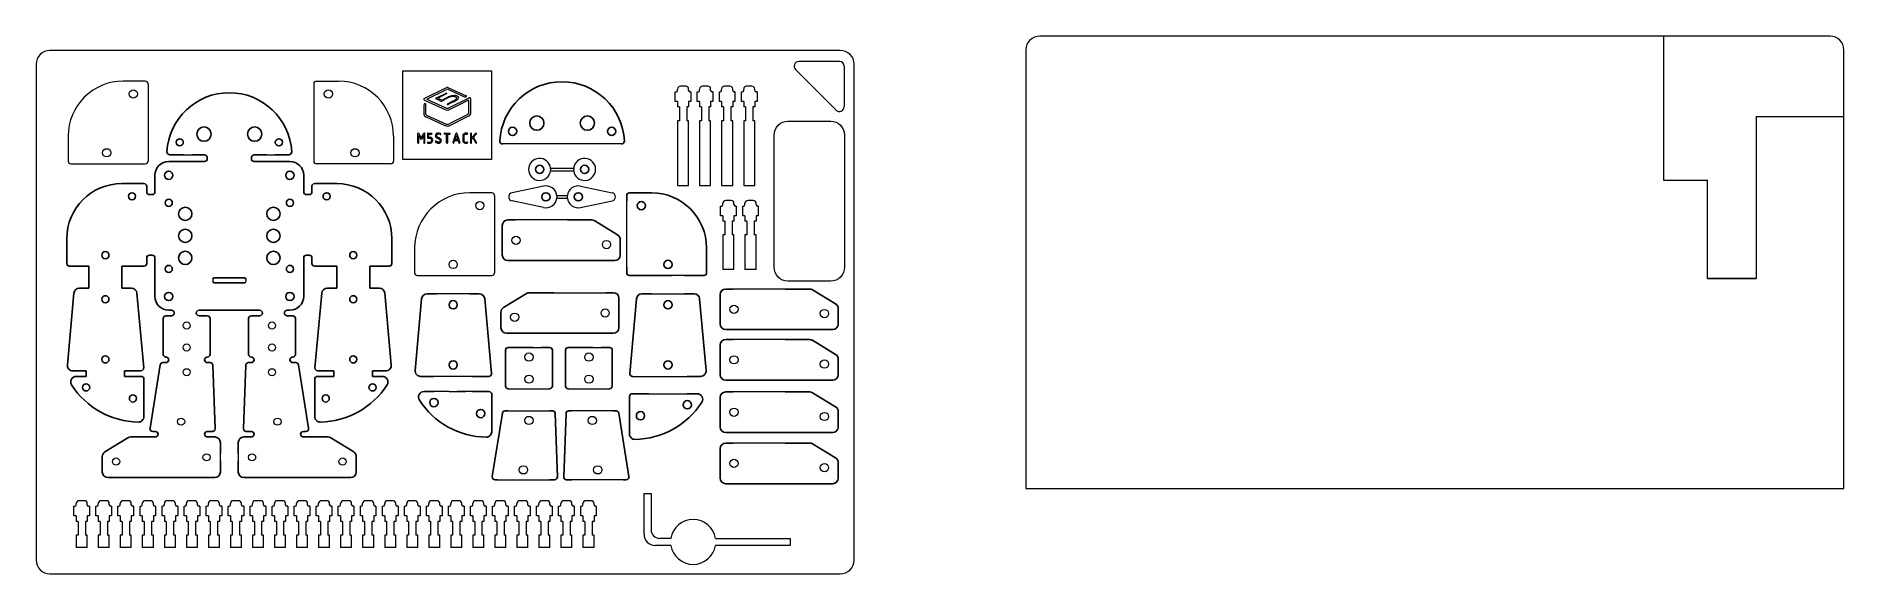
# Model space of a CAD drawing. Header units: millimetres. Extents: x 317 to 974, y 200 to 395.
import ezdxf

# ---------------------------------------------------------------- set-up
doc = ezdxf.new("R2010")
doc.units = ezdxf.units.MM
doc.header["$LTSCALE"] = 2
doc.layers.get('0').update_dxf_attribs({"lineweight": 18})
doc.layers.add('修订', color=1, linetype='Continuous', lineweight=18)
doc.layers.add('尺寸线层', color=3, linetype='Continuous', lineweight=18)
picture_1 = doc.add_image_def('image1.png', size_in_pixel=(3200, 3200))

msp = doc.modelspace()

# ---------------------------------------------------------------- linework, layer by layer
for p, q in [((908.3, 395.25), (908.3, 380.56)), ((593.16, 383.14), (607.9, 368.4)), ((609.1, 386.04), (594.37, 386.04)), ((610.81, 384.34), (610.81, 369.6)), ((357.09, 378.91), (349.09, 378.91)), ((358.09, 377.91), (358.09, 349.91)), ((418.25, 377.91), (418.25, 349.91)), ((419.25, 378.91), (427.25, 378.91)), ((549.52, 375.06), (549.86, 375.06)), ((549.52, 371.56), (549.52, 375.06)), ((550.36, 375.56), (550.36, 376.06)), ((553.36, 377.06), (551.36, 377.06)), ((554.36, 375.56), (554.36, 376.06)), ((555.2, 375.06), (554.86, 375.06)), ((555.2, 375.06), (555.2, 371.56)), ((557.52, 375.06), (557.86, 375.06)), ((557.52, 371.56), (557.52, 375.06)), ((558.36, 375.56), (558.36, 376.06)), ((561.36, 377.06), (559.36, 377.06)), ((562.36, 375.56), (562.36, 376.06)), ((563.2, 375.06), (562.86, 375.06)), ((563.2, 375.06), (563.2, 371.56)), ((565.52, 375.06), (565.86, 375.06)), ((565.52, 371.56), (565.52, 375.06)), ((566.36, 375.56), (566.36, 376.06)), ((569.36, 377.06), (567.36, 377.06)), ((570.36, 375.56), (570.36, 376.06)), ((571.2, 375.06), (570.86, 375.06)), ((571.2, 375.06), (571.2, 371.56)), ((573.52, 375.06), (573.86, 375.06)), ((573.52, 371.56), (573.52, 375.06)), ((574.36, 375.56), (574.36, 376.06)), ((577.36, 377.06), (575.36, 377.06)), ((578.36, 375.56), (578.36, 376.06)), ((579.2, 375.06), (578.86, 375.06)), ((579.2, 375.06), (579.2, 371.56)), ((908.3, 380.56), (908.3, 342.95)), ((550.36, 371.56), (549.52, 371.56)), ((550.36, 371.56), (550.36, 369.56)), ((551.04, 369.56), (550.36, 369.56)), ((551.04, 369.56), (551.04, 364.56)), ((554.36, 369.56), (553.68, 369.56)), ((553.68, 369.56), (553.68, 364.56)), ((555.2, 371.56), (554.36, 371.56)), ((554.36, 371.56), (554.36, 369.56)), ((558.36, 371.56), (557.52, 371.56)), ((558.36, 371.56), (558.36, 369.56)), ((559.04, 369.56), (558.36, 369.56)), ((559.04, 369.56), (559.04, 364.56)), ((562.36, 369.56), (561.68, 369.56)), ((561.68, 369.56), (561.68, 364.56)), ((563.2, 371.56), (562.36, 371.56)), ((562.36, 371.56), (562.36, 369.56)), ((566.36, 371.56), (565.52, 371.56)), ((566.36, 371.56), (566.36, 369.56)), ((567.04, 369.56), (566.36, 369.56)), ((567.04, 369.56), (567.04, 364.56)), ((570.36, 369.56), (569.68, 369.56)), ((569.68, 369.56), (569.68, 364.56)), ((571.2, 371.56), (570.36, 371.56)), ((570.36, 371.56), (570.36, 369.56)), ((574.36, 371.56), (573.52, 371.56)), ((574.36, 371.56), (574.36, 369.56)), ((575.04, 369.56), (574.36, 369.56)), ((575.04, 369.56), (575.04, 364.56)), ((578.36, 369.56), (577.68, 369.56)), ((577.68, 369.56), (577.68, 364.56)), ((579.2, 371.56), (578.36, 371.56)), ((578.36, 371.56), (578.36, 369.56)), ((551.04, 364.56), (550.36, 364.56)), ((550.36, 364.56), (550.36, 341.06)), ((554.36, 364.56), (553.68, 364.56)), ((554.36, 341.06), (554.36, 364.56)), ((559.04, 364.56), (558.36, 364.56)), ((558.36, 364.56), (558.36, 341.06)), ((562.36, 364.56), (561.68, 364.56)), ((562.36, 341.06), (562.36, 364.56)), ((567.04, 364.56), (566.36, 364.56)), ((566.36, 364.56), (566.36, 341.06)), ((570.36, 364.56), (569.68, 364.56)), ((570.36, 341.06), (570.36, 364.56)), ((575.04, 364.56), (574.36, 364.56)), ((574.36, 364.56), (574.36, 341.06)), ((578.36, 364.56), (577.68, 364.56)), ((578.36, 341.06), (578.36, 364.56)), ((942, 366.1), (973.8, 366.1)), ((942, 366.1), (942, 307.31)), ((329.09, 358.91), (329.09, 349.91)), ((447.25, 358.91), (447.25, 349.91)), ((529.99, 356.13), (486.86, 356.13)), ((330.09, 348.91), (341.59, 348.91)), ((341.59, 348.91), (357.09, 348.91)), ((371.03, 352.15), (374.03, 352.15)), ((401.17, 352.15), (404.17, 352.15)), ((434.75, 348.91), (419.25, 348.91)), ((446.25, 348.91), (434.75, 348.91)), ((504.23, 347.39), (512.62, 347.39)), ((504.23, 346.39), (512.62, 346.39)), ((908.3, 342.95), (924.3, 342.95)), ((924.3, 307.31), (924.3, 342.95)), ((482.88, 338.38), (474.88, 338.38)), ((483.88, 337.38), (483.88, 309.38)), ((501.72, 340.84), (490.24, 338.4)), ((501.72, 333.02), (490.24, 335.46)), ((506.52, 337.43), (510.33, 337.43)), ((506.52, 336.43), (510.33, 336.43)), ((515.13, 340.84), (526.61, 338.4)), ((515.13, 333.02), (526.61, 335.46)), ((531.88, 311.38), (531.88, 335.38)), ((550.36, 341.06), (554.36, 341.06)), ((558.36, 341.06), (562.36, 341.06)), ((566.36, 341.06), (570.36, 341.06)), ((569.83, 335.59), (567.83, 335.59)), ((574.36, 341.06), (578.36, 341.06)), ((577.83, 335.59), (575.83, 335.59)), ((510.33, 328.52), (491.44, 328.52)), ((565.99, 333.59), (566.33, 333.59)), ((565.99, 330.09), (565.99, 333.59)), ((566.83, 330.09), (565.99, 330.09)), ((566.83, 334.09), (566.83, 334.59)), ((566.83, 330.09), (566.83, 328.09)), ((570.83, 334.09), (570.83, 334.59)), ((571.67, 330.09), (570.83, 330.09)), ((570.83, 330.09), (570.83, 328.09)), ((571.67, 333.59), (571.33, 333.59)), ((571.67, 333.59), (571.67, 330.09)), ((573.99, 333.59), (574.33, 333.59)), ((573.99, 330.09), (573.99, 333.59)), ((574.83, 330.09), (573.99, 330.09)), ((574.83, 334.09), (574.83, 334.59)), ((574.83, 330.09), (574.83, 328.09)), ((578.83, 334.09), (578.83, 334.59)), ((579.67, 330.09), (578.83, 330.09)), ((578.83, 330.09), (578.83, 328.09)), ((579.67, 333.59), (579.33, 333.59)), ((579.67, 333.59), (579.67, 330.09)), ((567.51, 328.09), (566.83, 328.09)), ((567.51, 323.09), (566.83, 323.09)), ((566.83, 323.09), (566.83, 310.59)), ((567.51, 328.09), (567.51, 323.09)), ((570.83, 328.09), (570.15, 328.09)), ((570.15, 328.09), (570.15, 323.09)), ((570.83, 323.09), (570.15, 323.09)), ((570.83, 310.59), (570.83, 323.09)), ((575.51, 328.09), (574.83, 328.09)), ((575.51, 323.09), (574.83, 323.09)), ((574.83, 323.09), (574.83, 310.59)), ((575.51, 328.09), (575.51, 323.09)), ((578.83, 328.09), (578.15, 328.09)), ((578.15, 328.09), (578.15, 323.09)), ((578.83, 323.09), (578.15, 323.09)), ((578.83, 310.59), (578.83, 323.09)), ((454.88, 318.38), (454.88, 309.38)), ((570.83, 310.59), (566.83, 310.59)), ((578.83, 310.59), (574.83, 310.59)), ((381.6, 307.05), (381.6, 306.25)), ((393.6, 307.05), (393.6, 306.25)), ((455.88, 308.38), (470.38, 308.38)), ((470.38, 308.38), (482.88, 308.38)), ((505.44, 302.13), (524.33, 302.13)), ((552.88, 308.38), (548.38, 308.38)), ((589.47, 303.47), (570.57, 303.47)), ((924.3, 307.31), (942, 307.31)), ((942, 307.31), (924.3, 307.31)), ((474.88, 301.75), (462.88, 301.75)), ((540.88, 301.75), (552.88, 301.75)), ((497.88, 282.25), (500.88, 282.25)), ((519.65, 282.25), (522.65, 282.25)), ((589.47, 285.13), (570.57, 285.13)), ((470.38, 271.75), (461.88, 271.75)), ((475.88, 271.75), (470.38, 271.75)), ((533.98, 271.75), (553.88, 271.75)), ((467.38, 266.25), (461.88, 266.25)), ((467.38, 266.25), (473.38, 266.25)), ((475.88, 266.25), (470.38, 266.25)), ((488.88, 267.25), (503.88, 267.25)), ((510.65, 267.25), (525.65, 267.25)), ((539.88, 265.45), (553.88, 265.45)), ((589.47, 266.11), (570.57, 266.11)), ((488.88, 259.25), (503.88, 259.25)), ((526.88, 259.25), (511.88, 259.25)), ((384.34, 240.68), (384.34, 243.68)), ((390.86, 243.68), (390.86, 240.68)), ((589.47, 247.54), (570.57, 247.54)), ((484.99, 234.25), (495.88, 234.25)), ((495.88, 234.25), (503.88, 234.25)), ((522.88, 234.25), (511.88, 234.25)), ((530.77, 234.25), (522.88, 234.25)), ((331.17, 224.63), (331.51, 224.63)), ((331.17, 221.13), (331.17, 224.63)), ((332.01, 225.13), (332.01, 225.63)), ((335.01, 226.63), (333.01, 226.63)), ((336.01, 225.13), (336.01, 225.63)), ((336.85, 224.63), (336.51, 224.63)), ((336.85, 224.63), (336.85, 221.13)), ((339.17, 224.63), (339.51, 224.63)), ((339.17, 221.13), (339.17, 224.63)), ((340.01, 225.13), (340.01, 225.63)), ((343.01, 226.63), (341.01, 226.63)), ((344.01, 225.13), (344.01, 225.63)), ((344.85, 224.63), (344.51, 224.63)), ((344.85, 224.63), (344.85, 221.13)), ((347.17, 224.63), (347.51, 224.63)), ((347.17, 221.13), (347.17, 224.63)), ((348.01, 225.13), (348.01, 225.63)), ((351.01, 226.63), (349.01, 226.63)), ((352.01, 225.13), (352.01, 225.63)), ((352.85, 224.63), (352.51, 224.63)), ((352.85, 224.63), (352.85, 221.13)), ((355.17, 224.63), (355.51, 224.63)), ((355.17, 221.13), (355.17, 224.63)), ((356.01, 225.13), (356.01, 225.63)), ((359.01, 226.63), (357.01, 226.63)), ((360.01, 225.13), (360.01, 225.63)), ((360.85, 224.63), (360.51, 224.63)), ((360.85, 224.63), (360.85, 221.13)), ((363.17, 224.63), (363.51, 224.63)), ((363.17, 221.13), (363.17, 224.63)), ((364.01, 225.13), (364.01, 225.63)), ((367.01, 226.63), (365.01, 226.63)), ((368.01, 225.13), (368.01, 225.63)), ((368.85, 224.63), (368.51, 224.63)), ((368.85, 224.63), (368.85, 221.13)), ((371.17, 224.63), (371.51, 224.63)), ((371.17, 221.13), (371.17, 224.63)), ((372.01, 225.13), (372.01, 225.63)), ((375.01, 226.63), (373.01, 226.63)), ((376.01, 225.13), (376.01, 225.63)), ((376.85, 224.63), (376.51, 224.63)), ((376.85, 224.63), (376.85, 221.13)), ((379.17, 224.63), (379.51, 224.63)), ((379.17, 221.13), (379.17, 224.63)), ((380.01, 225.13), (380.01, 225.63)), ((383.01, 226.63), (381.01, 226.63)), ((384.01, 225.13), (384.01, 225.63)), ((384.85, 224.63), (384.51, 224.63)), ((384.85, 224.63), (384.85, 221.13)), ((387.17, 224.63), (387.51, 224.63)), ((387.17, 221.13), (387.17, 224.63)), ((388.01, 225.13), (388.01, 225.63)), ((391.01, 226.63), (389.01, 226.63)), ((392.01, 225.13), (392.01, 225.63)), ((392.85, 224.63), (392.51, 224.63)), ((392.85, 224.63), (392.85, 221.13)), ((395.17, 224.63), (395.51, 224.63)), ((395.17, 221.13), (395.17, 224.63)), ((396.01, 225.13), (396.01, 225.63)), ((399.01, 226.63), (397.01, 226.63)), ((400.01, 225.13), (400.01, 225.63)), ((400.85, 224.63), (400.51, 224.63)), ((400.85, 224.63), (400.85, 221.13)), ((403.17, 224.63), (403.51, 224.63)), ((403.17, 221.13), (403.17, 224.63)), ((404.01, 225.13), (404.01, 225.63)), ((407.01, 226.63), (405.01, 226.63)), ((408.01, 225.13), (408.01, 225.63)), ((408.85, 224.63), (408.51, 224.63)), ((408.85, 224.63), (408.85, 221.13)), ((411.17, 224.63), (411.51, 224.63)), ((411.17, 221.13), (411.17, 224.63)), ((412.01, 225.13), (412.01, 225.63)), ((415.01, 226.63), (413.01, 226.63)), ((416.01, 225.13), (416.01, 225.63)), ((416.85, 224.63), (416.51, 224.63)), ((416.85, 224.63), (416.85, 221.13)), ((419.17, 224.63), (419.51, 224.63)), ((419.17, 221.13), (419.17, 224.63)), ((420.01, 225.13), (420.01, 225.63)), ((423.01, 226.63), (421.01, 226.63)), ((424.01, 225.13), (424.01, 225.63)), ((424.85, 224.63), (424.51, 224.63)), ((424.85, 224.63), (424.85, 221.13)), ((427.17, 224.63), (427.51, 224.63)), ((427.17, 221.13), (427.17, 224.63)), ((428.01, 225.13), (428.01, 225.63)), ((431.01, 226.63), (429.01, 226.63)), ((432.01, 225.13), (432.01, 225.63)), ((432.85, 224.63), (432.51, 224.63)), ((432.85, 224.63), (432.85, 221.13)), ((435.17, 224.63), (435.51, 224.63)), ((435.17, 221.13), (435.17, 224.63)), ((436.01, 225.13), (436.01, 225.63)), ((439.01, 226.63), (437.01, 226.63)), ((440.01, 225.13), (440.01, 225.63)), ((440.85, 224.63), (440.51, 224.63)), ((440.85, 224.63), (440.85, 221.13)), ((443.17, 224.63), (443.51, 224.63)), ((443.17, 221.13), (443.17, 224.63)), ((444.01, 225.13), (444.01, 225.63)), ((447.01, 226.63), (445.01, 226.63)), ((448.01, 225.13), (448.01, 225.63)), ((448.85, 224.63), (448.51, 224.63)), ((448.85, 224.63), (448.85, 221.13)), ((451.17, 224.63), (451.51, 224.63)), ((451.17, 221.13), (451.17, 224.63)), ((452.01, 225.13), (452.01, 225.63)), ((455.01, 226.63), (453.01, 226.63)), ((456.01, 225.13), (456.01, 225.63)), ((456.85, 224.63), (456.51, 224.63)), ((456.85, 224.63), (456.85, 221.13)), ((459.17, 224.63), (459.51, 224.63)), ((459.17, 221.13), (459.17, 224.63)), ((460.01, 225.13), (460.01, 225.63)), ((463.01, 226.63), (461.01, 226.63)), ((464.01, 225.13), (464.01, 225.63)), ((464.85, 224.63), (464.51, 224.63)), ((464.85, 224.63), (464.85, 221.13)), ((467.17, 224.63), (467.51, 224.63)), ((467.17, 221.13), (467.17, 224.63)), ((468.01, 225.13), (468.01, 225.63)), ((471.01, 226.63), (469.01, 226.63)), ((472.01, 225.13), (472.01, 225.63)), ((472.85, 224.63), (472.51, 224.63)), ((472.85, 224.63), (472.85, 221.13)), ((475.17, 224.63), (475.51, 224.63)), ((475.17, 221.13), (475.17, 224.63)), ((476.01, 225.13), (476.01, 225.63)), ((479.01, 226.63), (477.01, 226.63)), ((480.01, 225.13), (480.01, 225.63)), ((480.85, 224.63), (480.51, 224.63)), ((480.85, 224.63), (480.85, 221.13)), ((483.17, 224.63), (483.51, 224.63)), ((483.17, 221.13), (483.17, 224.63)), ((484.01, 225.13), (484.01, 225.63)), ((487.01, 226.63), (485.01, 226.63)), ((488.01, 225.13), (488.01, 225.63)), ((488.85, 224.63), (488.51, 224.63)), ((488.85, 224.63), (488.85, 221.13)), ((491.17, 224.63), (491.51, 224.63)), ((491.17, 221.13), (491.17, 224.63)), ((492.01, 225.13), (492.01, 225.63)), ((495.01, 226.63), (493.01, 226.63)), ((496.01, 225.13), (496.01, 225.63)), ((496.85, 224.63), (496.51, 224.63)), ((496.85, 224.63), (496.85, 221.13)), ((499.17, 224.63), (499.51, 224.63)), ((499.17, 221.13), (499.17, 224.63)), ((500.01, 225.13), (500.01, 225.63)), ((503.01, 226.63), (501.01, 226.63)), ((504.01, 225.13), (504.01, 225.63)), ((504.85, 224.63), (504.51, 224.63)), ((504.85, 224.63), (504.85, 221.13)), ((507.17, 224.63), (507.51, 224.63)), ((507.17, 221.13), (507.17, 224.63)), ((508.01, 225.13), (508.01, 225.63)), ((511.01, 226.63), (509.01, 226.63)), ((512.01, 225.13), (512.01, 225.63)), ((512.85, 224.63), (512.51, 224.63)), ((512.85, 224.63), (512.85, 221.13)), ((515.17, 224.63), (515.51, 224.63)), ((515.17, 221.13), (515.17, 224.63)), ((516.01, 225.13), (516.01, 225.63)), ((519.01, 226.63), (517.01, 226.63)), ((520.01, 225.13), (520.01, 225.63)), ((520.85, 224.63), (520.51, 224.63)), ((520.85, 224.63), (520.85, 221.13)), ((538.17, 214.48), (538.17, 229.27)), ((538.17, 229.27), (540.72, 229.27)), ((540.72, 229.27), (540.72, 216.01)), ((332.01, 221.13), (331.17, 221.13)), ((332.01, 221.13), (332.01, 219.13)), ((332.69, 219.13), (332.01, 219.13)), ((332.69, 219.13), (332.69, 214.13)), ((336.01, 219.13), (335.33, 219.13)), ((335.33, 219.13), (335.33, 214.13)), ((336.85, 221.13), (336.01, 221.13)), ((336.01, 221.13), (336.01, 219.13)), ((340.01, 221.13), (339.17, 221.13)), ((340.01, 221.13), (340.01, 219.13)), ((340.69, 219.13), (340.01, 219.13)), ((340.69, 219.13), (340.69, 214.13)), ((344.01, 219.13), (343.33, 219.13)), ((343.33, 219.13), (343.33, 214.13)), ((344.85, 221.13), (344.01, 221.13)), ((344.01, 221.13), (344.01, 219.13)), ((348.01, 221.13), (347.17, 221.13)), ((348.01, 221.13), (348.01, 219.13)), ((348.69, 219.13), (348.01, 219.13)), ((348.69, 219.13), (348.69, 214.13)), ((352.01, 219.13), (351.33, 219.13)), ((351.33, 219.13), (351.33, 214.13)), ((352.85, 221.13), (352.01, 221.13)), ((352.01, 221.13), (352.01, 219.13)), ((356.01, 221.13), (355.17, 221.13)), ((356.01, 221.13), (356.01, 219.13)), ((356.69, 219.13), (356.01, 219.13)), ((356.69, 219.13), (356.69, 214.13)), ((360.01, 219.13), (359.33, 219.13)), ((359.33, 219.13), (359.33, 214.13)), ((360.85, 221.13), (360.01, 221.13)), ((360.01, 221.13), (360.01, 219.13)), ((364.01, 221.13), (363.17, 221.13)), ((364.01, 221.13), (364.01, 219.13)), ((364.69, 219.13), (364.01, 219.13)), ((364.69, 219.13), (364.69, 214.13)), ((368.01, 219.13), (367.33, 219.13)), ((367.33, 219.13), (367.33, 214.13)), ((368.85, 221.13), (368.01, 221.13)), ((368.01, 221.13), (368.01, 219.13)), ((372.01, 221.13), (371.17, 221.13)), ((372.01, 221.13), (372.01, 219.13)), ((372.69, 219.13), (372.01, 219.13)), ((372.69, 219.13), (372.69, 214.13)), ((376.01, 219.13), (375.33, 219.13)), ((375.33, 219.13), (375.33, 214.13)), ((376.85, 221.13), (376.01, 221.13)), ((376.01, 221.13), (376.01, 219.13)), ((380.01, 221.13), (379.17, 221.13)), ((380.01, 221.13), (380.01, 219.13)), ((380.69, 219.13), (380.01, 219.13)), ((380.69, 219.13), (380.69, 214.13)), ((384.01, 219.13), (383.33, 219.13)), ((383.33, 219.13), (383.33, 214.13)), ((384.85, 221.13), (384.01, 221.13)), ((384.01, 221.13), (384.01, 219.13)), ((388.01, 221.13), (387.17, 221.13)), ((388.01, 221.13), (388.01, 219.13)), ((388.69, 219.13), (388.01, 219.13)), ((388.69, 219.13), (388.69, 214.13)), ((392.01, 219.13), (391.33, 219.13)), ((391.33, 219.13), (391.33, 214.13)), ((392.85, 221.13), (392.01, 221.13)), ((392.01, 221.13), (392.01, 219.13)), ((396.01, 221.13), (395.17, 221.13)), ((396.01, 221.13), (396.01, 219.13)), ((396.69, 219.13), (396.01, 219.13)), ((396.69, 219.13), (396.69, 214.13)), ((400.01, 219.13), (399.33, 219.13)), ((399.33, 219.13), (399.33, 214.13)), ((400.85, 221.13), (400.01, 221.13)), ((400.01, 221.13), (400.01, 219.13)), ((404.01, 221.13), (403.17, 221.13)), ((404.01, 221.13), (404.01, 219.13)), ((404.69, 219.13), (404.01, 219.13)), ((404.69, 219.13), (404.69, 214.13)), ((408.01, 219.13), (407.33, 219.13)), ((407.33, 219.13), (407.33, 214.13)), ((408.85, 221.13), (408.01, 221.13)), ((408.01, 221.13), (408.01, 219.13)), ((412.01, 221.13), (411.17, 221.13)), ((412.01, 221.13), (412.01, 219.13)), ((412.69, 219.13), (412.01, 219.13)), ((412.69, 219.13), (412.69, 214.13)), ((416.01, 219.13), (415.33, 219.13)), ((415.33, 219.13), (415.33, 214.13)), ((416.85, 221.13), (416.01, 221.13)), ((416.01, 221.13), (416.01, 219.13)), ((420.01, 221.13), (419.17, 221.13)), ((420.01, 221.13), (420.01, 219.13)), ((420.69, 219.13), (420.01, 219.13)), ((420.69, 219.13), (420.69, 214.13)), ((424.01, 219.13), (423.33, 219.13)), ((423.33, 219.13), (423.33, 214.13)), ((424.85, 221.13), (424.01, 221.13)), ((424.01, 221.13), (424.01, 219.13)), ((428.01, 221.13), (427.17, 221.13)), ((428.01, 221.13), (428.01, 219.13)), ((428.69, 219.13), (428.01, 219.13)), ((428.69, 219.13), (428.69, 214.13)), ((432.01, 219.13), (431.33, 219.13)), ((431.33, 219.13), (431.33, 214.13)), ((432.85, 221.13), (432.01, 221.13)), ((432.01, 221.13), (432.01, 219.13)), ((436.01, 221.13), (435.17, 221.13)), ((436.01, 221.13), (436.01, 219.13)), ((436.69, 219.13), (436.01, 219.13)), ((436.69, 219.13), (436.69, 214.13)), ((440.01, 219.13), (439.33, 219.13)), ((439.33, 219.13), (439.33, 214.13)), ((440.85, 221.13), (440.01, 221.13)), ((440.01, 221.13), (440.01, 219.13)), ((444.01, 221.13), (443.17, 221.13)), ((444.01, 221.13), (444.01, 219.13)), ((444.69, 219.13), (444.01, 219.13)), ((444.69, 219.13), (444.69, 214.13)), ((448.01, 219.13), (447.33, 219.13)), ((447.33, 219.13), (447.33, 214.13)), ((448.85, 221.13), (448.01, 221.13)), ((448.01, 221.13), (448.01, 219.13)), ((452.01, 221.13), (451.17, 221.13)), ((452.01, 221.13), (452.01, 219.13)), ((452.69, 219.13), (452.01, 219.13)), ((452.69, 219.13), (452.69, 214.13)), ((456.01, 219.13), (455.33, 219.13)), ((455.33, 219.13), (455.33, 214.13)), ((456.85, 221.13), (456.01, 221.13)), ((456.01, 221.13), (456.01, 219.13)), ((460.01, 221.13), (459.17, 221.13)), ((460.01, 221.13), (460.01, 219.13)), ((460.69, 219.13), (460.01, 219.13)), ((460.69, 219.13), (460.69, 214.13)), ((464.01, 219.13), (463.33, 219.13)), ((463.33, 219.13), (463.33, 214.13)), ((464.85, 221.13), (464.01, 221.13)), ((464.01, 221.13), (464.01, 219.13)), ((468.01, 221.13), (467.17, 221.13)), ((468.01, 221.13), (468.01, 219.13)), ((468.69, 219.13), (468.01, 219.13)), ((468.69, 219.13), (468.69, 214.13)), ((472.01, 219.13), (471.33, 219.13)), ((471.33, 219.13), (471.33, 214.13)), ((472.85, 221.13), (472.01, 221.13)), ((472.01, 221.13), (472.01, 219.13)), ((476.01, 221.13), (475.17, 221.13)), ((476.01, 221.13), (476.01, 219.13)), ((476.69, 219.13), (476.01, 219.13)), ((476.69, 219.13), (476.69, 214.13)), ((480.01, 219.13), (479.33, 219.13)), ((479.33, 219.13), (479.33, 214.13)), ((480.85, 221.13), (480.01, 221.13)), ((480.01, 221.13), (480.01, 219.13)), ((484.01, 221.13), (483.17, 221.13)), ((484.01, 221.13), (484.01, 219.13)), ((484.69, 219.13), (484.01, 219.13)), ((484.69, 219.13), (484.69, 214.13)), ((488.01, 219.13), (487.33, 219.13)), ((487.33, 219.13), (487.33, 214.13)), ((488.85, 221.13), (488.01, 221.13)), ((488.01, 221.13), (488.01, 219.13)), ((492.01, 221.13), (491.17, 221.13)), ((492.01, 221.13), (492.01, 219.13)), ((492.69, 219.13), (492.01, 219.13)), ((492.69, 219.13), (492.69, 214.13)), ((496.01, 219.13), (495.33, 219.13)), ((495.33, 219.13), (495.33, 214.13)), ((496.85, 221.13), (496.01, 221.13)), ((496.01, 221.13), (496.01, 219.13)), ((500.01, 221.13), (499.17, 221.13)), ((500.01, 221.13), (500.01, 219.13)), ((500.69, 219.13), (500.01, 219.13)), ((500.69, 219.13), (500.69, 214.13)), ((504.01, 219.13), (503.33, 219.13)), ((503.33, 219.13), (503.33, 214.13)), ((504.85, 221.13), (504.01, 221.13)), ((504.01, 221.13), (504.01, 219.13)), ((508.01, 221.13), (507.17, 221.13)), ((508.01, 221.13), (508.01, 219.13)), ((508.69, 219.13), (508.01, 219.13)), ((508.69, 219.13), (508.69, 214.13)), ((512.01, 219.13), (511.33, 219.13)), ((511.33, 219.13), (511.33, 214.13)), ((512.85, 221.13), (512.01, 221.13)), ((512.01, 221.13), (512.01, 219.13)), ((516.01, 221.13), (515.17, 221.13)), ((516.01, 221.13), (516.01, 219.13)), ((516.69, 219.13), (516.01, 219.13)), ((516.69, 219.13), (516.69, 214.13)), ((520.01, 219.13), (519.33, 219.13)), ((519.33, 219.13), (519.33, 214.13)), ((520.85, 221.13), (520.01, 221.13)), ((520.01, 221.13), (520.01, 219.13)), ((332.69, 214.13), (332.01, 214.13)), ((332.01, 214.13), (332.01, 209.63)), ((336.01, 214.13), (335.33, 214.13)), ((336.01, 209.63), (336.01, 214.13)), ((340.69, 214.13), (340.01, 214.13)), ((340.01, 214.13), (340.01, 209.63)), ((344.01, 214.13), (343.33, 214.13)), ((344.01, 209.63), (344.01, 214.13)), ((348.69, 214.13), (348.01, 214.13)), ((348.01, 214.13), (348.01, 209.63)), ((352.01, 214.13), (351.33, 214.13)), ((352.01, 209.63), (352.01, 214.13)), ((356.69, 214.13), (356.01, 214.13)), ((356.01, 214.13), (356.01, 209.63)), ((360.01, 214.13), (359.33, 214.13)), ((360.01, 209.63), (360.01, 214.13)), ((364.69, 214.13), (364.01, 214.13)), ((364.01, 214.13), (364.01, 209.63)), ((368.01, 214.13), (367.33, 214.13)), ((368.01, 209.63), (368.01, 214.13)), ((372.69, 214.13), (372.01, 214.13)), ((372.01, 214.13), (372.01, 209.63)), ((376.01, 214.13), (375.33, 214.13)), ((376.01, 209.63), (376.01, 214.13)), ((380.69, 214.13), (380.01, 214.13)), ((380.01, 214.13), (380.01, 209.63)), ((384.01, 214.13), (383.33, 214.13)), ((384.01, 209.63), (384.01, 214.13)), ((388.69, 214.13), (388.01, 214.13)), ((388.01, 214.13), (388.01, 209.63)), ((392.01, 214.13), (391.33, 214.13)), ((392.01, 209.63), (392.01, 214.13)), ((396.69, 214.13), (396.01, 214.13)), ((396.01, 214.13), (396.01, 209.63)), ((400.01, 214.13), (399.33, 214.13)), ((400.01, 209.63), (400.01, 214.13)), ((404.69, 214.13), (404.01, 214.13)), ((404.01, 214.13), (404.01, 209.63)), ((408.01, 214.13), (407.33, 214.13)), ((408.01, 209.63), (408.01, 214.13)), ((412.69, 214.13), (412.01, 214.13)), ((412.01, 214.13), (412.01, 209.63)), ((416.01, 214.13), (415.33, 214.13)), ((416.01, 209.63), (416.01, 214.13)), ((420.69, 214.13), (420.01, 214.13)), ((420.01, 214.13), (420.01, 209.63)), ((424.01, 214.13), (423.33, 214.13)), ((424.01, 209.63), (424.01, 214.13)), ((428.69, 214.13), (428.01, 214.13)), ((428.01, 214.13), (428.01, 209.63)), ((432.01, 214.13), (431.33, 214.13)), ((432.01, 209.63), (432.01, 214.13)), ((436.69, 214.13), (436.01, 214.13)), ((436.01, 214.13), (436.01, 209.63)), ((440.01, 214.13), (439.33, 214.13)), ((440.01, 209.63), (440.01, 214.13)), ((444.69, 214.13), (444.01, 214.13)), ((444.01, 214.13), (444.01, 209.63)), ((448.01, 214.13), (447.33, 214.13)), ((448.01, 209.63), (448.01, 214.13)), ((452.69, 214.13), (452.01, 214.13)), ((452.01, 214.13), (452.01, 209.63)), ((456.01, 214.13), (455.33, 214.13)), ((456.01, 209.63), (456.01, 214.13)), ((460.69, 214.13), (460.01, 214.13)), ((460.01, 214.13), (460.01, 209.63)), ((464.01, 214.13), (463.33, 214.13)), ((464.01, 209.63), (464.01, 214.13)), ((468.69, 214.13), (468.01, 214.13)), ((468.01, 214.13), (468.01, 209.63)), ((472.01, 214.13), (471.33, 214.13)), ((472.01, 209.63), (472.01, 214.13)), ((476.69, 214.13), (476.01, 214.13)), ((476.01, 214.13), (476.01, 209.63)), ((480.01, 214.13), (479.33, 214.13)), ((480.01, 209.63), (480.01, 214.13)), ((484.69, 214.13), (484.01, 214.13)), ((484.01, 214.13), (484.01, 209.63)), ((488.01, 214.13), (487.33, 214.13)), ((488.01, 209.63), (488.01, 214.13)), ((492.69, 214.13), (492.01, 214.13)), ((492.01, 214.13), (492.01, 209.63)), ((496.01, 214.13), (495.33, 214.13)), ((496.01, 209.63), (496.01, 214.13)), ((500.69, 214.13), (500.01, 214.13)), ((500.01, 214.13), (500.01, 209.63)), ((504.01, 214.13), (503.33, 214.13)), ((504.01, 209.63), (504.01, 214.13)), ((508.69, 214.13), (508.01, 214.13)), ((508.01, 214.13), (508.01, 209.63)), ((512.01, 214.13), (511.33, 214.13)), ((512.01, 209.63), (512.01, 214.13)), ((516.69, 214.13), (516.01, 214.13)), ((516.01, 214.13), (516.01, 209.63)), ((520.01, 214.13), (519.33, 214.13)), ((520.01, 209.63), (520.01, 214.13)), ((547.96, 210.4), (542.25, 210.4)), ((547.96, 212.95), (543.78, 212.95)), ((591.21, 210.4), (564.08, 210.4)), ((591.21, 212.95), (591.21, 210.4)), ((336.01, 209.63), (332.01, 209.63)), ((344.01, 209.63), (340.01, 209.63)), ((352.01, 209.63), (348.01, 209.63)), ((360.01, 209.63), (356.01, 209.63)), ((368.01, 209.63), (364.01, 209.63)), ((376.01, 209.63), (372.01, 209.63)), ((384.01, 209.63), (380.01, 209.63)), ((392.01, 209.63), (388.01, 209.63)), ((400.01, 209.63), (396.01, 209.63)), ((408.01, 209.63), (404.01, 209.63)), ((416.01, 209.63), (412.01, 209.63)), ((424.01, 209.63), (420.01, 209.63)), ((432.01, 209.63), (428.01, 209.63)), ((440.01, 209.63), (436.01, 209.63)), ((448.01, 209.63), (444.01, 209.63)), ((456.01, 209.63), (452.01, 209.63)), ((464.01, 209.63), (460.01, 209.63)), ((472.01, 209.63), (468.01, 209.63)), ((480.01, 209.63), (476.01, 209.63)), ((488.01, 209.63), (484.01, 209.63)), ((496.01, 209.63), (492.01, 209.63)), ((504.01, 209.63), (500.01, 209.63)), ((512.01, 209.63), (508.01, 209.63)), ((520.01, 209.63), (516.01, 209.63))]:
    msp.add_line(p, q)
at = {"color": 7, "linetype": 'Continuous', "lineweight": 25}
for p, q in [((365.6, 349.75), (378.6, 349.75)), ((366.03, 352.15), (371.03, 352.15)), ((374.03, 352.15), (378.6, 352.15)), ((396.6, 352.15), (401.17, 352.15)), ((396.6, 349.75), (409.6, 349.75)), ((404.17, 352.15), (409.17, 352.15)), ((356.6, 341.75), (348.6, 341.75)), ((360.6, 344.75), (360.6, 338.75)), ((414.6, 344.75), (414.6, 338.75)), ((418.6, 341.75), (426.6, 341.75)), ((357.6, 338.75), (357.6, 340.75)), ((359.6, 337.75), (358.6, 337.75)), ((415.6, 337.75), (416.6, 337.75)), ((417.6, 338.75), (417.6, 340.75)), ((531.88, 335.38), (531.88, 337.38)), ((532.88, 338.38), (540.88, 338.38)), ((488.69, 328.52), (491.44, 328.52)), ((510.33, 328.52), (519.21, 328.52)), ((520.25, 328.23), (528.59, 323.14)), ((328.6, 321.75), (328.6, 312.75)), ((446.6, 321.75), (446.6, 312.75)), ((486.69, 319.65), (486.69, 326.52)), ((359.6, 315.75), (358.6, 315.75)), ((415.6, 315.75), (416.6, 315.75)), ((486.69, 315.79), (486.69, 319.65)), ((529.55, 321.43), (529.55, 315.79)), ((560.88, 318.38), (560.88, 309.38)), ((329.6, 311.75), (336.6, 311.75)), ((336.6, 311.75), (336.6, 303.75)), ((348.6, 311.75), (348.6, 303.75)), ((348.6, 311.75), (354.1, 311.75)), ((354.1, 311.75), (356.6, 311.75)), ((357.6, 314.75), (357.6, 312.75)), ((360.6, 314.75), (360.6, 300.75)), ((414.6, 314.75), (414.6, 300.75)), ((417.6, 314.75), (417.6, 312.75)), ((423.1, 311.75), (418.6, 311.75)), ((426.6, 311.75), (423.1, 311.75)), ((426.6, 311.75), (426.6, 303.75)), ((445.6, 311.75), (438.6, 311.75)), ((438.6, 311.75), (438.6, 303.75)), ((527.55, 313.79), (488.69, 313.79)), ((531.88, 311.38), (531.88, 309.38)), ((331.13, 301.93), (328.79, 275.93)), ((336.6, 303.75), (333.13, 303.75)), ((348.6, 303.75), (352.07, 303.75)), ((354.06, 301.93), (356.5, 274.84)), ((382.1, 307.55), (393.1, 307.55)), ((382.1, 305.75), (393.1, 305.75)), ((421.13, 301.93), (418.7, 274.84)), ((426.6, 303.75), (423.13, 303.75)), ((438.6, 303.75), (442.07, 303.75)), ((444.06, 301.93), (446.4, 275.93)), ((505.44, 302.13), (496.56, 302.13)), ((527.07, 302.13), (524.33, 302.13)), ((548.38, 308.38), (532.88, 308.38)), ((559.88, 308.38), (552.88, 308.38)), ((567.83, 303.47), (570.57, 303.47)), ((589.47, 303.47), (598.34, 303.47)), ((599.39, 303.18), (607.73, 298.09)), ((365.6, 295.75), (366.6, 295.75)), ((376.6, 295.75), (398.6, 295.75)), ((408.6, 295.75), (409.6, 295.75)), ((457.42, 299.93), (455.08, 273.93)), ((462.88, 301.75), (459.41, 301.75)), ((474.88, 301.75), (478.35, 301.75)), ((480.35, 299.93), (482.78, 272.84)), ((495.52, 301.84), (487.18, 296.75)), ((529.07, 289.4), (529.07, 300.13)), ((535.42, 299.93), (532.98, 272.84)), ((540.88, 301.75), (537.41, 301.75)), ((552.88, 301.75), (556.35, 301.75)), ((558.35, 299.93), (560.69, 273.93)), ((565.83, 294.61), (565.83, 301.47)), ((608.68, 296.38), (608.68, 290.74)), ((363.6, 292.75), (363.6, 279.75)), ((366.6, 293.75), (364.6, 293.75)), ((379.6, 293.75), (376.6, 293.75)), ((380.6, 279.75), (380.6, 292.75)), ((394.6, 279.75), (394.6, 292.75)), ((395.6, 293.75), (398.6, 293.75)), ((408.6, 293.75), (410.6, 293.75)), ((411.6, 292.75), (411.6, 279.75)), ((486.22, 295.04), (486.22, 289.4)), ((565.83, 290.74), (565.83, 294.61)), ((488.22, 287.4), (527.07, 287.4)), ((497.88, 282.25), (488.88, 282.25)), ((503.88, 282.25), (500.88, 282.25)), ((519.65, 282.25), (510.65, 282.25)), ((525.65, 282.25), (522.65, 282.25)), ((565.83, 272.4), (565.83, 283.13)), ((606.68, 288.74), (567.83, 288.74)), ((567.83, 285.13), (570.57, 285.13)), ((589.47, 285.13), (598.34, 285.13)), ((599.39, 284.84), (607.73, 279.75)), ((362.46, 275.91), (358.8, 252.91)), ((364.6, 276.75), (363.45, 276.75)), ((380.63, 276.75), (379.6, 276.75)), ((382.43, 252.78), (381.63, 275.78)), ((392.76, 252.78), (393.56, 275.78)), ((394.56, 276.75), (395.6, 276.75)), ((410.6, 276.75), (411.74, 276.75)), ((412.73, 275.91), (416.4, 252.91)), ((487.88, 281.25), (487.88, 268.25)), ((504.88, 268.25), (504.88, 281.25)), ((509.65, 281.25), (509.65, 268.25)), ((526.65, 268.25), (526.65, 281.25)), ((608.68, 278.04), (608.68, 272.4)), ((330.79, 273.75), (335.6, 273.75)), ((335.6, 271.75), (332.01, 271.75)), ((335.6, 273.75), (335.6, 271.75)), ((349.6, 273.75), (355.5, 273.75)), ((349.6, 271.75), (349.6, 273.75)), ((355.6, 271.75), (349.6, 271.75)), ((356.6, 257.17), (356.6, 270.75)), ((418.6, 257.17), (418.6, 270.75)), ((419.6, 271.75), (425.6, 271.75)), ((425.6, 273.75), (419.69, 273.75)), ((425.6, 271.75), (425.6, 273.75)), ((444.41, 273.75), (439.6, 273.75)), ((439.6, 273.75), (439.6, 271.75)), ((439.6, 271.75), (443.19, 271.75)), ((457.07, 271.75), (461.88, 271.75)), ((475.88, 271.75), (481.79, 271.75)), ((558.69, 271.75), (553.88, 271.75)), ((606.68, 270.4), (567.83, 270.4)), ((461.88, 266.25), (458.29, 266.25)), ((481.88, 266.25), (475.88, 266.25)), ((482.88, 251.67), (482.88, 265.25)), ((532.88, 250.87), (532.88, 264.45)), ((533.88, 265.45), (539.88, 265.45)), ((553.88, 265.45), (557.47, 265.45)), ((565.83, 253.37), (565.83, 264.11)), ((567.83, 266.11), (570.57, 266.11)), ((589.47, 266.11), (598.34, 266.11)), ((599.39, 265.82), (607.73, 260.72)), ((486.75, 258.41), (483.08, 235.41)), ((488.88, 259.25), (487.73, 259.25)), ((504.92, 259.25), (503.88, 259.25)), ((506.72, 235.28), (505.92, 258.28)), ((509.04, 235.28), (509.85, 258.28)), ((510.85, 259.25), (511.88, 259.25)), ((526.88, 259.25), (528.03, 259.25)), ((529.02, 258.41), (532.68, 235.41)), ((608.68, 259.02), (608.68, 253.37)), ((350.79, 249.46), (342.45, 244.36)), ((360.71, 249.75), (351.83, 249.75)), ((359.78, 251.75), (360.71, 251.75)), ((379.6, 251.75), (381.44, 251.75)), ((382.34, 249.75), (379.6, 249.75)), ((392.86, 249.75), (395.6, 249.75)), ((395.6, 251.75), (393.76, 251.75)), ((415.41, 251.75), (414.49, 251.75)), ((414.49, 249.75), (423.37, 249.75)), ((424.41, 249.46), (432.75, 244.36)), ((606.68, 251.37), (567.83, 251.37)), ((384.34, 243.68), (384.34, 247.75)), ((384.34, 243.68), (384.34, 247.55)), ((390.86, 243.68), (390.86, 247.75)), ((565.83, 238.67), (565.83, 245.54)), ((567.83, 247.54), (570.57, 247.54)), ((589.47, 247.54), (598.34, 247.54)), ((599.39, 247.25), (607.73, 242.16)), ((341.49, 242.66), (341.49, 237.02)), ((384.34, 237.02), (384.34, 241.08)), ((384.34, 236.82), (384.34, 240.68)), ((390.86, 237.02), (390.86, 241.08)), ((433.71, 242.66), (433.71, 237.02)), ((565.83, 234.81), (565.83, 238.67)), ((608.68, 240.45), (608.68, 234.81)), ((343.49, 235.02), (355.83, 235.02)), ((355.83, 235.02), (373.83, 235.02)), ((373.83, 235.02), (382.34, 235.02)), ((401.37, 235.02), (392.86, 235.02)), ((419.37, 235.02), (401.37, 235.02)), ((431.71, 235.02), (419.37, 235.02)), ((484.07, 234.25), (484.99, 234.25)), ((503.88, 234.25), (505.72, 234.25)), ((511.88, 234.25), (510.04, 234.25)), ((531.7, 234.25), (530.77, 234.25)), ((606.68, 232.81), (567.83, 232.81))]:
    msp.add_line(p, q, dxfattribs=at)
at = {"lineweight": 25}
for p, q in [((379.6, 351.15), (379.6, 350.75)), ((395.6, 351.15), (395.6, 350.75))]:
    msp.add_line(p, q, dxfattribs=at)
at = {"color": 0}
msp.add_line((564.08, 212.95), (591.21, 212.95), dxfattribs=at)
for points in [[(973.8, 231.09), (973.8, 390.25, 0.414214), (968.8, 395.25), (681.84, 395.25, 0.414214), (676.84, 390.25), (676.84, 231.09)], [(322.46, 200.08), (609.43, 200.08, 0.414214), (614.43, 205.08), (614.43, 385.08, 0.414214), (609.43, 390.08), (322.46, 390.08, 0.414214), (317.46, 385.08), (317.46, 205.08, 0.414214)], [(590.4, 364.37), (605.97, 364.37, -0.414214), (610.97, 359.37), (610.97, 311.35, -0.414214), (605.97, 306.35), (590.4, 306.35, -0.414214), (585.4, 311.35), (585.4, 359.37, -0.414214)]]:
    msp.add_lwpolyline(points, format="xyb", close=True)
for centre, radius in [((352.76, 374.28), 1.5), ((423.58, 374.28), 1.5), ((343.09, 352.91), 1.5), ((433.25, 352.91), 1.5), ((478.55, 333.75), 1.5), ((491.69, 321.15), 1.5), ((524.55, 319.61), 1.5), ((468.88, 312.38), 1.5), ((524.07, 294.77), 1.5), ((570.83, 296.11), 1.5), ((603.68, 294.56), 1.5), ((372.1, 290.25), 1.3), ((403.1, 290.25), 1.3), ((491.22, 293.22), 1.5), ((372.1, 282.25), 1.3), ((403.1, 282.25), 1.3), ((496.38, 278.75), 1.5), ((518.15, 278.75), 1.5), ((570.83, 277.77), 1.5), ((603.68, 276.22), 1.5), ((372.1, 273.25), 1.3), ((403.1, 273.25), 1.3), ((496.38, 270.75), 1.5), ((518.15, 270.75), 1.5), ((370.1, 255.32), 1.3), ((405.1, 255.32), 1.3), ((496.38, 255.75), 1.5), ((519.38, 255.75), 1.5), ((570.83, 258.74), 1.5), ((603.68, 257.2), 1.5), ((379.34, 242.38), 1.3), ((395.86, 242.38), 1.3), ((346.49, 240.84), 1.3), ((428.71, 240.84), 1.3), ((494.38, 237.82), 1.5), ((521.38, 237.82), 1.5), ((570.83, 240.17), 1.5), ((603.68, 238.63), 1.5)]:
    msp.add_circle(centre, radius)
at = {"color": 7, "linetype": 'Continuous', "lineweight": 25}
for centre in [(378.42, 359.71), (396.78, 359.71), (499.25, 363.69), (517.61, 363.69)]:
    msp.add_circle(centre, 2.6, dxfattribs=at)
at = {"lineweight": 25}
for centre, radius in [((490.43, 360.69), 1.5), ((526.43, 360.69), 1.5), ((369.6, 356.71), 1.3), ((405.6, 356.71), 1.3), ((500.26, 346.89), 1.5), ((516.59, 346.89), 1.5), ((365.6, 344.75), 1.5), ((409.6, 344.75), 1.5), ((352.27, 337.12), 1.3), ((365.6, 334.75), 1.3), ((409.6, 334.75), 1.3), ((422.93, 337.12), 1.3), ((502.55, 336.93), 1.5), ((514.3, 336.93), 1.5), ((537.21, 333.75), 1.5), ((371.6, 330.75), 2.4), ((403.6, 330.75), 2.4), ((371.6, 322.75), 2.4), ((403.6, 322.75), 2.4), ((342.6, 315.75), 1.3), ((371.6, 314.75), 2.4), ((403.6, 314.75), 2.4), ((432.6, 315.75), 1.3), ((365.6, 310.75), 1.3), ((409.6, 310.75), 1.3), ((546.88, 312.38), 1.5), ((365.6, 300.75), 1.5), ((409.6, 300.75), 1.5), ((342.6, 299.75), 1.3), ((432.6, 299.75), 1.3), ((468.88, 297.75), 1.5), ((546.88, 297.75), 1.5), ((342.6, 277.93), 1.3), ((432.6, 277.93), 1.3), ((468.88, 275.93), 1.5), ((546.88, 275.93), 1.5), ((335.6, 267.75), 1.3), ((352.6, 263.75), 1.3), ((422.6, 263.75), 1.3), ((439.6, 267.75), 1.3), ((461.88, 262.25), 1.5), ((553.88, 261.45), 1.5), ((478.88, 258.25), 1.5), ((536.88, 257.45), 1.5)]:
    msp.add_circle(centre, radius, dxfattribs=at)
for centre, radius, start, end in [((594.37, 384.34), 1.7, 90, 225), ((609.1, 384.34), 1.7, 0, 90), ((349.09, 358.91), 20, 90, 180), ((357.09, 377.91), 1, 0, 90), ((419.25, 377.91), 1, 90, 180), ((427.25, 358.91), 20, 0, 90), ((549.86, 375.56), 0.5, 270, 0), ((551.36, 376.06), 1, 90, 180), ((553.36, 376.06), 1, 0, 90), ((554.86, 375.56), 0.5, 180, 270), ((557.86, 375.56), 0.5, 270, 0), ((559.36, 376.06), 1, 90, 180), ((561.36, 376.06), 1, 0, 90), ((562.86, 375.56), 0.5, 180, 270), ((565.86, 375.56), 0.5, 270, 0), ((567.36, 376.06), 1, 90, 180), ((569.36, 376.06), 1, 0, 90), ((570.86, 375.56), 0.5, 180, 270), ((573.86, 375.56), 0.5, 270, 0), ((575.36, 376.06), 1, 90, 180), ((577.36, 376.06), 1, 0, 90), ((578.86, 375.56), 0.5, 180, 270), ((609.1, 369.6), 1.7, 225, 0), ((330.09, 349.91), 1, 180, 270), ((357.09, 349.91), 1, 270, 0), ((419.25, 349.91), 1, 180, 270), ((446.25, 349.91), 1, 270, 0), ((500.26, 346.89), 4, 7.18076, 352.81924), ((516.59, 346.89), 4, 187.18076, 172.81924), ((474.88, 318.38), 20, 90, 180), ((482.88, 337.38), 1, 0, 90), ((490.55, 336.93), 1.5, 102.0247, 257.9753), ((502.55, 336.93), 4, 7.18076, 102.0247), ((502.55, 336.93), 4, 257.9753, 352.81924), ((514.3, 336.93), 4, 77.9753, 172.81924), ((514.3, 336.93), 4, 187.18076, 282.0247), ((526.3, 336.93), 1.5, 282.0247, 77.9753), ((567.83, 334.59), 1, 90, 180), ((569.83, 334.59), 1, 0, 90), ((575.83, 334.59), 1, 90, 180), ((577.83, 334.59), 1, 0, 90), ((566.33, 334.09), 0.5, 270, 0), ((571.33, 334.09), 0.5, 180, 270), ((574.33, 334.09), 0.5, 270, 0), ((579.33, 334.09), 0.5, 180, 270), ((455.88, 309.38), 1, 180, 270), ((482.88, 309.38), 1, 270, 360), ((393.1, 306.25), 0.5, 270, 0), ((331.51, 225.13), 0.5, 270, 0), ((333.01, 225.63), 1, 90, 180), ((335.01, 225.63), 1, 0, 90), ((336.51, 225.13), 0.5, 180, 270), ((339.51, 225.13), 0.5, 270, 0), ((341.01, 225.63), 1, 90, 180), ((343.01, 225.63), 1, 0, 90), ((344.51, 225.13), 0.5, 180, 270), ((347.51, 225.13), 0.5, 270, 0), ((349.01, 225.63), 1, 90, 180), ((351.01, 225.63), 1, 0, 90), ((352.51, 225.13), 0.5, 180, 270), ((355.51, 225.13), 0.5, 270, 0), ((357.01, 225.63), 1, 90, 180), ((359.01, 225.63), 1, 0, 90), ((360.51, 225.13), 0.5, 180, 270), ((363.51, 225.13), 0.5, 270, 0), ((365.01, 225.63), 1, 90, 180), ((367.01, 225.63), 1, 0, 90), ((368.51, 225.13), 0.5, 180, 270), ((371.51, 225.13), 0.5, 270, 0), ((373.01, 225.63), 1, 90, 180), ((375.01, 225.63), 1, 0, 90), ((376.51, 225.13), 0.5, 180, 270), ((379.51, 225.13), 0.5, 270, 0), ((381.01, 225.63), 1, 90, 180), ((383.01, 225.63), 1, 0, 90), ((384.51, 225.13), 0.5, 180, 270), ((387.51, 225.13), 0.5, 270, 0), ((389.01, 225.63), 1, 90, 180), ((391.01, 225.63), 1, 0, 90), ((392.51, 225.13), 0.5, 180, 270), ((395.51, 225.13), 0.5, 270, 0), ((397.01, 225.63), 1, 90, 180), ((399.01, 225.63), 1, 0, 90), ((400.51, 225.13), 0.5, 180, 270), ((403.51, 225.13), 0.5, 270, 0), ((405.01, 225.63), 1, 90, 180), ((407.01, 225.63), 1, 0, 90), ((408.51, 225.13), 0.5, 180, 270), ((411.51, 225.13), 0.5, 270, 0), ((413.01, 225.63), 1, 90, 180), ((415.01, 225.63), 1, 0, 90), ((416.51, 225.13), 0.5, 180, 270), ((419.51, 225.13), 0.5, 270, 0), ((421.01, 225.63), 1, 90, 180), ((423.01, 225.63), 1, 0, 90), ((424.51, 225.13), 0.5, 180, 270), ((427.51, 225.13), 0.5, 270, 0), ((429.01, 225.63), 1, 90, 180), ((431.01, 225.63), 1, 0, 90), ((432.51, 225.13), 0.5, 180, 270), ((435.51, 225.13), 0.5, 270, 0), ((437.01, 225.63), 1, 90, 180), ((439.01, 225.63), 1, 0, 90), ((440.51, 225.13), 0.5, 180, 270), ((443.51, 225.13), 0.5, 270, 0), ((445.01, 225.63), 1, 90, 180), ((447.01, 225.63), 1, 0, 90), ((448.51, 225.13), 0.5, 180, 270), ((451.51, 225.13), 0.5, 270, 0), ((453.01, 225.63), 1, 90, 180), ((455.01, 225.63), 1, 0, 90), ((456.51, 225.13), 0.5, 180, 270), ((459.51, 225.13), 0.5, 270, 0), ((461.01, 225.63), 1, 90, 180), ((463.01, 225.63), 1, 0, 90), ((464.51, 225.13), 0.5, 180, 270), ((467.51, 225.13), 0.5, 270, 0), ((469.01, 225.63), 1, 90, 180), ((471.01, 225.63), 1, 0, 90), ((472.51, 225.13), 0.5, 180, 270), ((475.51, 225.13), 0.5, 270, 0), ((477.01, 225.63), 1, 90, 180), ((479.01, 225.63), 1, 0, 90), ((480.51, 225.13), 0.5, 180, 270), ((483.51, 225.13), 0.5, 270, 0), ((485.01, 225.63), 1, 90, 180), ((487.01, 225.63), 1, 0, 90), ((488.51, 225.13), 0.5, 180, 270), ((491.51, 225.13), 0.5, 270, 0), ((493.01, 225.63), 1, 90, 180), ((495.01, 225.63), 1, 0, 90), ((496.51, 225.13), 0.5, 180, 270), ((499.51, 225.13), 0.5, 270, 0), ((501.01, 225.63), 1, 90, 180), ((503.01, 225.63), 1, 0, 90), ((504.51, 225.13), 0.5, 180, 270), ((507.51, 225.13), 0.5, 270, 0), ((509.01, 225.63), 1, 90, 180), ((511.01, 225.63), 1, 0, 90), ((512.51, 225.13), 0.5, 180, 270), ((515.51, 225.13), 0.5, 270, 0), ((517.01, 225.63), 1, 90, 180), ((519.01, 225.63), 1, 0, 90), ((520.51, 225.13), 0.5, 180, 270), ((556.02, 211.67), 8.16, 8.9893, 171.0107), ((542.25, 214.48), 4.08, 180, 270), ((543.87, 216.1), 3.15, 181.59831, 268.40169), ((556.02, 211.67), 8.16, 188.9893, 351.0107)]:
    msp.add_arc(centre, radius, start, end)
at = {"color": 7, "linetype": 'Continuous', "lineweight": 25}
for centre, radius, start, end in [((387.6, 352.04), 22.68, 3.15286, 176.84714), ((508.43, 356.02), 22.68, 3.15286, 176.84714), ((486.86, 357.21), 1.08, 176.84714, 270), ((529.99, 357.21), 1.08, 270, 3.15286), ((365.6, 344.75), 5, 90, 180), ((366.03, 353.23), 1.08, 176.84714, 270), ((409.17, 353.23), 1.08, 270, 3.15286), ((409.6, 344.75), 5, 360, 90), ((348.6, 321.75), 20, 90, 180), ((356.6, 340.75), 1, 0, 90), ((418.6, 340.75), 1, 90, 180), ((426.6, 321.75), 20, 0, 90), ((358.6, 338.75), 1, 180, 270), ((359.6, 338.75), 1, 270, 0), ((415.6, 338.75), 1, 180, 270), ((416.6, 338.75), 1, 270, 0), ((532.88, 337.38), 1, 90, 180), ((540.88, 318.38), 20, 0, 90), ((488.69, 326.52), 2, 90, 180), ((519.21, 326.52), 2, 58.59308, 90), ((527.55, 321.43), 2, 0, 58.59308), ((358.6, 314.75), 1, 90, 180), ((359.6, 314.75), 1, 0, 90), ((415.6, 314.75), 1, 90, 180), ((416.6, 314.75), 1, 0, 90), ((488.69, 315.79), 2, 180, 270), ((527.55, 315.79), 2, 270, 0), ((329.6, 312.75), 1, 180, 270), ((356.6, 312.75), 1, 270, 0), ((418.6, 312.75), 1, 180, 270), ((445.6, 312.75), 1, 270, 0), ((532.88, 309.38), 1, 180, 270), ((559.88, 309.38), 1, 270, 0), ((333.13, 301.75), 2, 90, 174.85815), ((352.07, 301.75), 2, 5.14185, 90), ((423.13, 301.75), 2, 90, 174.85815), ((442.07, 301.75), 2, 5.14185, 90), ((496.56, 300.13), 2, 90, 121.40692), ((527.07, 300.13), 2, 0, 90), ((567.83, 301.47), 2, 90, 180), ((598.34, 301.47), 2, 58.59308, 90), ((365.6, 300.75), 5, 180, 270), ((366.6, 294.75), 1, 0, 90), ((376.6, 294.75), 1, 90, 180), ((398.6, 294.75), 1, 0, 90), ((408.6, 294.75), 1, 90, 180), ((409.6, 300.75), 5, 270, 0), ((459.41, 299.75), 2, 90, 174.85815), ((478.35, 299.75), 2, 5.14185, 90), ((488.22, 295.04), 2, 121.40692, 180), ((537.41, 299.75), 2, 90, 174.85815), ((556.35, 299.75), 2, 5.14185, 90), ((606.68, 296.38), 2, 0, 58.59308), ((364.6, 292.75), 1, 90, 180), ((366.6, 294.75), 1, 270, 0), ((376.6, 294.75), 1, 180, 270), ((379.6, 292.75), 1, 0, 90), ((395.6, 292.75), 1, 90, 180), ((398.6, 294.75), 1, 270, 0), ((408.6, 294.75), 1, 180, 270), ((410.6, 292.75), 1, 0, 90), ((488.22, 289.4), 2, 180, 270), ((527.07, 289.4), 2, 270, 0), ((567.83, 290.74), 2, 180, 270), ((606.68, 290.74), 2, 270, 0), ((488.88, 281.25), 1, 90, 180), ((503.88, 281.25), 1, 0, 90), ((510.65, 281.25), 1, 90, 180), ((525.65, 281.25), 1, 0, 90), ((567.83, 283.13), 2, 90, 180), ((598.34, 283.13), 2, 58.59308, 90), ((330.79, 275.75), 2, 174.85815, 270), ((363.45, 275.75), 1, 90, 170.93954), ((364.6, 279.75), 1, 180, 270), ((364.6, 277.75), 1, 0, 90), ((364.6, 277.75), 1, 270, 0), ((379.6, 277.75), 1, 90, 180), ((379.6, 277.75), 1, 180, 270), ((379.6, 279.75), 1, 270, 360), ((380.63, 275.75), 1, 2, 90), ((394.56, 275.75), 1, 90, 178), ((395.6, 279.75), 1, 180, 270), ((395.6, 277.75), 1, 0, 90), ((395.6, 277.75), 1, 270, 0), ((410.6, 277.75), 1, 90, 180), ((410.6, 277.75), 1, 180, 270), ((410.6, 279.75), 1, 270, 0), ((411.74, 275.75), 1, 9.06046, 90), ((444.41, 275.75), 2, 270, 5.14185), ((606.68, 278.04), 2, 0, 58.59308), ((332.01, 269.75), 2, 90, 212.69082), ((355.5, 274.75), 1, 270, 5.14185), ((355.6, 270.75), 1, 0, 90), ((419.6, 270.75), 1, 90, 180), ((419.69, 274.75), 1, 174.85815, 270), ((443.19, 269.75), 2, 327.30918, 90), ((457.07, 273.75), 2, 174.85815, 270), ((481.79, 272.75), 1, 270, 5.14185), ((533.98, 272.75), 1, 174.85815, 270), ((558.69, 273.75), 2, 270, 5.14185), ((567.83, 272.4), 2, 180, 270), ((606.68, 272.4), 2, 270, 0), ((355.02, 284.52), 29.35, 212.69082, 269.10553), ((420.17, 284.52), 29.35, 270.89447, 327.30918), ((458.29, 264.25), 2, 90, 212.69082), ((481.31, 279.02), 29.35, 212.69082, 269.10553), ((481.88, 265.25), 1, 360, 90), ((488.88, 268.25), 1, 180, 270), ((503.88, 268.25), 1, 270, 0), ((510.65, 268.25), 1, 180, 270), ((525.65, 268.25), 1, 270, 0), ((533.88, 264.45), 1, 90, 180), ((557.47, 263.45), 2, 327.30918, 90), ((567.83, 264.11), 2, 90, 180), ((598.34, 264.11), 2, 58.59308, 90), ((354.6, 257.17), 2, 269.10553, 0), ((420.6, 257.17), 2, 180, 270.89447), ((487.73, 258.25), 1, 90, 170.93954), ((504.92, 258.25), 1, 2, 90), ((510.85, 258.25), 1, 90, 178), ((528.03, 258.25), 1, 9.06046, 90), ((534.45, 278.22), 29.35, 270.89447, 327.30918), ((606.68, 259.02), 2, 0, 58.59308), ((351.83, 247.75), 2, 90, 121.40692), ((359.78, 252.75), 1, 170.93954, 270), ((360.71, 250.75), 1, 0, 90), ((360.71, 250.75), 1, 270, 360), ((379.6, 250.75), 1, 90, 180), ((379.6, 250.75), 1, 180, 270), ((381.44, 252.75), 1, 270, 2), ((382.34, 247.75), 2, 0, 90), ((392.86, 247.75), 2, 90, 180), ((393.76, 252.75), 1, 178, 270), ((395.6, 250.75), 1, 0, 90), ((395.6, 250.75), 1, 270, 360), ((414.49, 250.75), 1, 90, 180), ((414.49, 250.75), 1, 180, 270), ((415.41, 252.75), 1, 270, 9.06046), ((423.37, 247.75), 2, 58.59308, 90), ((480.88, 251.67), 2, 269.10553, 0), ((534.88, 250.87), 2, 180, 270.89447), ((567.83, 253.37), 2, 180, 270), ((606.68, 253.37), 2, 270, 0), ((343.49, 242.66), 2, 121.40692, 180), ((431.71, 242.66), 2, 360, 58.59308), ((567.83, 245.54), 2, 90, 180), ((598.34, 245.54), 2, 58.59308, 90), ((343.49, 237.02), 2, 180, 270), ((382.34, 237.02), 2, 270, 0), ((392.86, 237.02), 2, 180, 270), ((431.71, 237.02), 2, 270, 0), ((606.68, 240.45), 2, 0, 58.59308), ((484.07, 235.25), 1, 170.93954, 270), ((505.72, 235.25), 1, 270, 2), ((510.04, 235.25), 1, 178, 270), ((531.7, 235.25), 1, 270, 9.06046), ((567.83, 234.81), 2, 180, 270), ((606.68, 234.81), 2, 270, 0)]:
    msp.add_arc(centre, radius, start, end, dxfattribs=at)
at = {"lineweight": 25}
for centre, radius, start, end in [((378.6, 351.15), 1, 0, 90), ((378.6, 350.75), 1, 270, 0), ((396.6, 351.15), 1, 90, 180), ((396.6, 350.75), 1, 180, 270), ((382.1, 307.05), 0.5, 90, 180), ((382.1, 306.25), 0.5, 180, 270), ((393.1, 307.05), 0.5, 0, 90)]:
    msp.add_arc(centre, radius, start, end, dxfattribs=at)
at = {"layer": '修订'}
for centre, radius, start, end in [((502.57, 346.89), 1.73, 343.22814, 16.77186), ((513.89, 346.89), 1.36, 158.40763, 201.59237), ((504.61, 336.93), 1.97, 345.31223, 14.68777), ((511.62, 336.93), 1.39, 158.89012, 201.10988)]:
    msp.add_arc(centre, radius, start, end, dxfattribs=at)
at = {"layer": '尺寸线层'}
for p, q in [((458.4, 372.68), (466.51, 376.58)), ((459.36, 372.4), (466.45, 375.88)), ((462.64, 372.73), (466.3, 374.54)), ((463.31, 372.78), (466.51, 374.39)), ((466.51, 374.39), (466.62, 374.48)), ((466.97, 376.57), (473.56, 373.64)), ((467.17, 375.9), (472.97, 373.24)), ((458.3, 366.71), (458.3, 370.38)), ((458.49, 372.01), (466.21, 368.46)), ((459, 366.87), (458.99, 370.39)), ((459.37, 372.37), (466.42, 369.1)), ((463.92, 371.88), (462.56, 372.53)), ((463.31, 372.78), (464.82, 372.06)), ((464.82, 372.06), (467.06, 373.18)), ((466.93, 370.72), (467.95, 371.25)), ((467.05, 369.13), (474.7, 372.83)), ((467.27, 368.47), (474.37, 371.99)), ((467.95, 371.25), (468.88, 371.72)), ((468.88, 371.72), (469.29, 371.92)), ((474.43, 371.93), (474.43, 367.22)), ((475.13, 372.57), (475.13, 366.97)), ((465.99, 362.76), (458.95, 365.93)), ((459.18, 366.59), (466.03, 363.44)), ((474.19, 366.85), (467.38, 363.42)), ((467.48, 362.75), (474.6, 366.33)), ((456.01, 356.56), (456.01, 359.9)), ((456.32, 359.98), (457.28, 358.4)), ((456.37, 356.56), (456.37, 359.2)), ((456.37, 359.2), (457.15, 357.91)), ((457.28, 358.4), (458.23, 359.99)), ((458.19, 359.2), (457.42, 357.92)), ((458.19, 359.2), (458.19, 356.53)), ((458.56, 356.53), (458.55, 359.89)), ((459.56, 359.87), (459.57, 358.38)), ((459.71, 356.78), (460.58, 356.78)), ((459.71, 356.42), (460.57, 356.42)), ((459.72, 360.04), (461.07, 360.04)), ((459.74, 358.24), (460.56, 358.23)), ((459.94, 359.69), (461.05, 359.69)), ((459.94, 359.69), (459.94, 358.6)), ((459.94, 358.6), (460.63, 358.59)), ((461.02, 357.75), (461.02, 357.3)), ((461.37, 357.76), (461.37, 357.23)), ((465.76, 360.05), (467.65, 360.04)), ((466.51, 359.68), (465.76, 359.68)), ((466.5, 356.56), (466.51, 359.68)), ((466.87, 359.68), (467.64, 359.69)), ((466.87, 359.68), (466.87, 356.56)), ((469.89, 359.94), (468.79, 356.62)), ((469.13, 356.52), (469.41, 357.32)), ((469.41, 357.32), (470.71, 357.32)), ((469.54, 357.69), (470.07, 359.29)), ((470.59, 357.69), (469.54, 357.69)), ((470.07, 359.29), (470.59, 357.69)), ((470.23, 359.94), (471.32, 356.63)), ((470.71, 357.32), (470.99, 356.49)), ((472.35, 359.07), (472.35, 357.34)), ((472.7, 359.07), (472.7, 357.29)), ((473.19, 356.41), (474.01, 356.41)), ((473.21, 359.68), (474.02, 359.68)), ((474.02, 360.04), (473.25, 360.04)), ((473.27, 356.78), (474.01, 356.78)), ((475.18, 359.89), (475.19, 356.55)), ((475.54, 358.34), (475.54, 359.91)), ((475.54, 357.79), (476.03, 358.32)), ((475.54, 356.55), (475.54, 357.79)), ((477.05, 359.98), (475.55, 358.33)), ((476.03, 358.32), (477.05, 356.48)), ((476.29, 358.61), (477.34, 359.77)), ((477.37, 356.66), (476.29, 358.61))]:
    msp.add_line(p, q, dxfattribs=at)
for centre, radius, start, end in [((466.54, 373.82), 0.759, 90.14372, 108.27051), ((466.83, 375.04), 0.925, 68.41086, 114.43955), ((466.72, 375.68), 0.923, 74.1227, 102.92824), ((466.55, 374.51), 0.0722, 340.09235, 100.976), ((458.6, 372.36), 0.372, 121.93948, 252.11801), ((458.64, 370.41), 0.348, 357.09707, 183.75906), ((459.37, 372.39), 0.0141, 114.54781, 248.99277), ((462.58, 372.6), 0.0653, 153.7073, 258.24893), ((463.03, 372.15), 0.7, 124.01155, 136.98332), ((467.38, 378.61), 7.56, 242.82472, 246.83094), ((464.43, 372.28), 0.623, 267.15898, 292.55265), ((462.56, 376.48), 5.22, 293.82137, 296.57913), ((447.53, 407.5), 39.7, 295.94851, 297.15689), ((473.06, 358.47), 15.59, 115.25839, 118.39251), ((466.72, 370.09), 1.71, 252.36581, 288.50248), ((470.28, 365.68), 7.89, 110.73186, 119.34549), ((466.69, 370.03), 0.97, 253.73708, 291.69221), ((466.9, 370.54), 0.142, 117.84523, 174.56849), ((466.88, 370.61), 0.14, 206.61958, 270.91666), ((467, 370.5), 0.237, 108.32107, 136.05432), ((466.89, 371.13), 0.652, 270.07593, 293.34702), ((469.33, 367.86), 5.78, 108.36473, 113.11041), ((491.67, 322.57), 53.86, 115.27888, 117.09053), ((468.88, 369.54), 3.8, 104.21298, 111.57049), ((469.81, 366.8), 6.94, 96.22622, 109.35318), ((469.6, 366.93), 6.51, 99.87574, 104.70687), ((468.97, 370.69), 2.68, 87.98957, 100.44584), ((463.64, 382.24), 12.06, 294.68661, 301.23625), ((469.33, 370.46), 3.25, 82.07897, 94.79165), ((469.05, 372.43), 0.951, 74.09338, 89.13755), ((467.78, 374.57), 3.05, 299.75912, 306.51663), ((469.87, 374.27), 1.09, 238.82553, 253.76447), ((469.22, 371.77), 1.5, 56.74621, 76.50251), ((467.68, 374.69), 3.21, 306.63162, 314.7369), ((469.66, 372.56), 1.13, 60.76923, 83.83928), ((468.02, 375.06), 3.65, 300.76839, 313.54252), ((469.38, 373.01), 0.82, 312.84099, 342.93139), ((469.96, 372.83), 0.206, 343.63339, 68.1566), ((471.72, 376.46), 3.28, 242.7154, 251.27733), ((469.89, 373.19), 1.01, 309.8656, 342.67199), ((470.53, 373.03), 0.351, 336.88974, 68.11615), ((473.17, 374.24), 1.02, 258.93475, 297.82467), ((473.39, 373.17), 0.497, 46.65664, 69.06451), ((473.6, 373.47), 0.139, 285.69263, 27.70688), ((474.38, 371.95), 0.0478, 344.02724, 114.19098), ((474.87, 372.61), 0.272, 351.54588, 127.38167), ((459.23, 366.83), 0.937, 187.03265, 252.40081), ((459.3, 366.87), 0.305, 180.38153, 246.77939), ((466.76, 364.78), 2.15, 249.21711, 289.42898), ((466.73, 365.09), 1.79, 246.80603, 291.25102), ((473.89, 367.32), 0.557, 302.74508, 350.15246), ((474.26, 367.15), 0.89, 292.60271, 348.09947), ((456.18, 359.87), 0.178, 39.38705, 170.13228), ((456.19, 356.59), 0.184, 188.22187, 351.77813), ((457.28, 358.04), 0.184, 224.74543, 318.7326), ((458.37, 356.59), 0.194, 198.43919, 341.56081), ((458.37, 359.88), 0.18, 5.92507, 139.27154), ((459.73, 359.88), 0.163, 92.13723, 184.36412), ((459.71, 358.37), 0.136, 174.42069, 282.2454), ((459.75, 356.6), 0.185, 102.74168, 255.07176), ((460.47, 357.68), 0.552, 7.18201, 80.92007), ((460.5, 357.3), 0.881, 275.09117, 356.05956), ((460.46, 357.33), 0.559, 282.00752, 357.22474), ((460.48, 357.71), 0.893, 3.21107, 80.40894), ((461.02, 359.86), 0.178, 278.31904, 75.5874), ((463.31, 359.13), 0.546, 93.75315, 240.68446), ((463.27, 357.21), 2.47, 68.67915, 90.05487), ((464.22, 359.68), 0.176, 255.40116, 43.94454), ((465.78, 359.86), 0.183, 96.30645, 263.69355), ((466.68, 356.58), 0.185, 188.00229, 351.99771), ((467.59, 359.87), 0.186, 285.03428, 71.3802), ((468.97, 356.58), 0.178, 167.08129, 338.60647), ((470.06, 359.86), 0.184, 26.13093, 153.86907), ((471.14, 356.59), 0.184, 214.64742, 12.75341), ((473.34, 359.05), 0.994, 95.22171, 178.97046), ((473.33, 357.38), 0.979, 182.80789, 261.86685), ((473.37, 359.04), 0.664, 103.68269, 176.97161), ((473.34, 357.43), 0.652, 192.38219, 264.0628), ((473.98, 356.6), 0.184, 280.38204, 80.56677), ((473.98, 359.86), 0.183, 282.32673, 77.67327), ((475.36, 359.85), 0.186, 18.54959, 169.16927), ((475.36, 356.59), 0.183, 191.86416, 348.13584), ((475.55, 358.34), 0.00578, 195.51981, 335.36404), ((477.19, 359.86), 0.178, 331.01783, 138.52783), ((477.2, 356.6), 0.186, 218.14663, 19.80711)]:
    msp.add_arc(centre, radius, start, end, dxfattribs=at)
for points, knots in [([(464.23, 359.86), (464.19, 359.88), (464.08, 359.93), (463.89, 359.98), (463.68, 360.01), (463.47, 360.04), (463.28, 360.05), (463.11, 360.03), (462.98, 359.99), (462.86, 359.93), (462.76, 359.86), (462.66, 359.77), (462.56, 359.65), (462.48, 359.52), (462.43, 359.38), (462.41, 359.29), (462.4, 359.16), (462.4, 359.02), (462.43, 358.85), (462.52, 358.67), (462.63, 358.51), (462.82, 358.36), (463.03, 358.26), (463.26, 358.13), (463.51, 358.03), (463.71, 357.91), (463.89, 357.82), (464.02, 357.75), (464.1, 357.67), (464.16, 357.59), (464.19, 357.51), (464.21, 357.41), (464.23, 357.29), (464.2, 357.16), (464.15, 357.05), (464.09, 356.97), (464.02, 356.9), (463.93, 356.84), (463.85, 356.8), (463.73, 356.76), (463.6, 356.78), (463.4, 356.79), (463.17, 356.86), (462.94, 356.96), (462.81, 357.03), (462.76, 357.04)], [0, 0, 0, 0, 0.146406, 0.361013, 0.570988, 0.796885, 0.984735, 1.154537, 1.290393, 1.401272, 1.54885, 1.665805, 1.815728, 2.010908, 2.115141, 2.243866, 2.309586, 2.488903, 2.676082, 2.801024, 3.107453, 3.2525, 3.509289, 3.819358, 4.036399, 4.311763, 4.51887, 4.641732, 4.752941, 4.847884, 4.929213, 5.019467, 5.143515, 5.307149, 5.419001, 5.477583, 5.621061, 5.707166, 5.794941, 5.895257, 6.086304, 6.177542, 6.511068, 6.78268, 6.939076, 6.939076, 6.939076, 6.939076]), ([(462.76, 357.04), (462.74, 357.06), (462.69, 357.1), (462.62, 357.13), (462.54, 357.14), (462.48, 357.12), (462.43, 357.08), (462.41, 357.03), (462.39, 356.97), (462.41, 356.91), (462.42, 356.85), (462.49, 356.79), (462.67, 356.69), (462.87, 356.57), (463.09, 356.51), (463.23, 356.45), (463.43, 356.43), (463.63, 356.4), (463.87, 356.43), (464.07, 356.48), (464.29, 356.63), (464.4, 356.77), (464.51, 356.96), (464.56, 357.1), (464.58, 357.29), (464.58, 357.43), (464.55, 357.65), (464.42, 357.93), (464.2, 358.08), (464.06, 358.15)], [0, 0, 0, 0, 0.094054, 0.168559, 0.251181, 0.314215, 0.366807, 0.413516, 0.478459, 0.546421, 0.598399, 0.654729, 0.817089, 1.220698, 1.349824, 1.489006, 1.685835, 1.946758, 2.099762, 2.386939, 2.571165, 2.866988, 2.925352, 3.22563, 3.300778, 3.511013, 3.63994, 3.951344, 4.404803, 4.404803, 4.404803, 4.404803]), ([(464.06, 358.15), (464.01, 358.17), (463.88, 358.24), (463.67, 358.35), (463.42, 358.46), (463.21, 358.58), (463.07, 358.63), (463.04, 358.66)], [0, 0, 0, 0, 0.168079, 0.45049, 0.693333, 1.014296, 1.144556, 1.144556, 1.144556, 1.144556]), ([(464.34, 359.8), (464.33, 359.81), (464.3, 359.84), (464.26, 359.86), (464.23, 359.86)], [0, 0, 0, 0, 0.0560034, 0.1247678, 0.1247678, 0.1247678, 0.1247678])]:
    msp.add_open_spline(points, degree=3, knots=knots, dxfattribs=at)

# ---------------------------------------------------------------- pictures from other files: only their frames are drawn
image = msp.add_image(picture_1, insert=(450.62, 350.45), size_in_units=(32.16, 32.16), dxfattribs=at)
image.dxf.flags = 15

doc.saveas('drawing.dxf')
